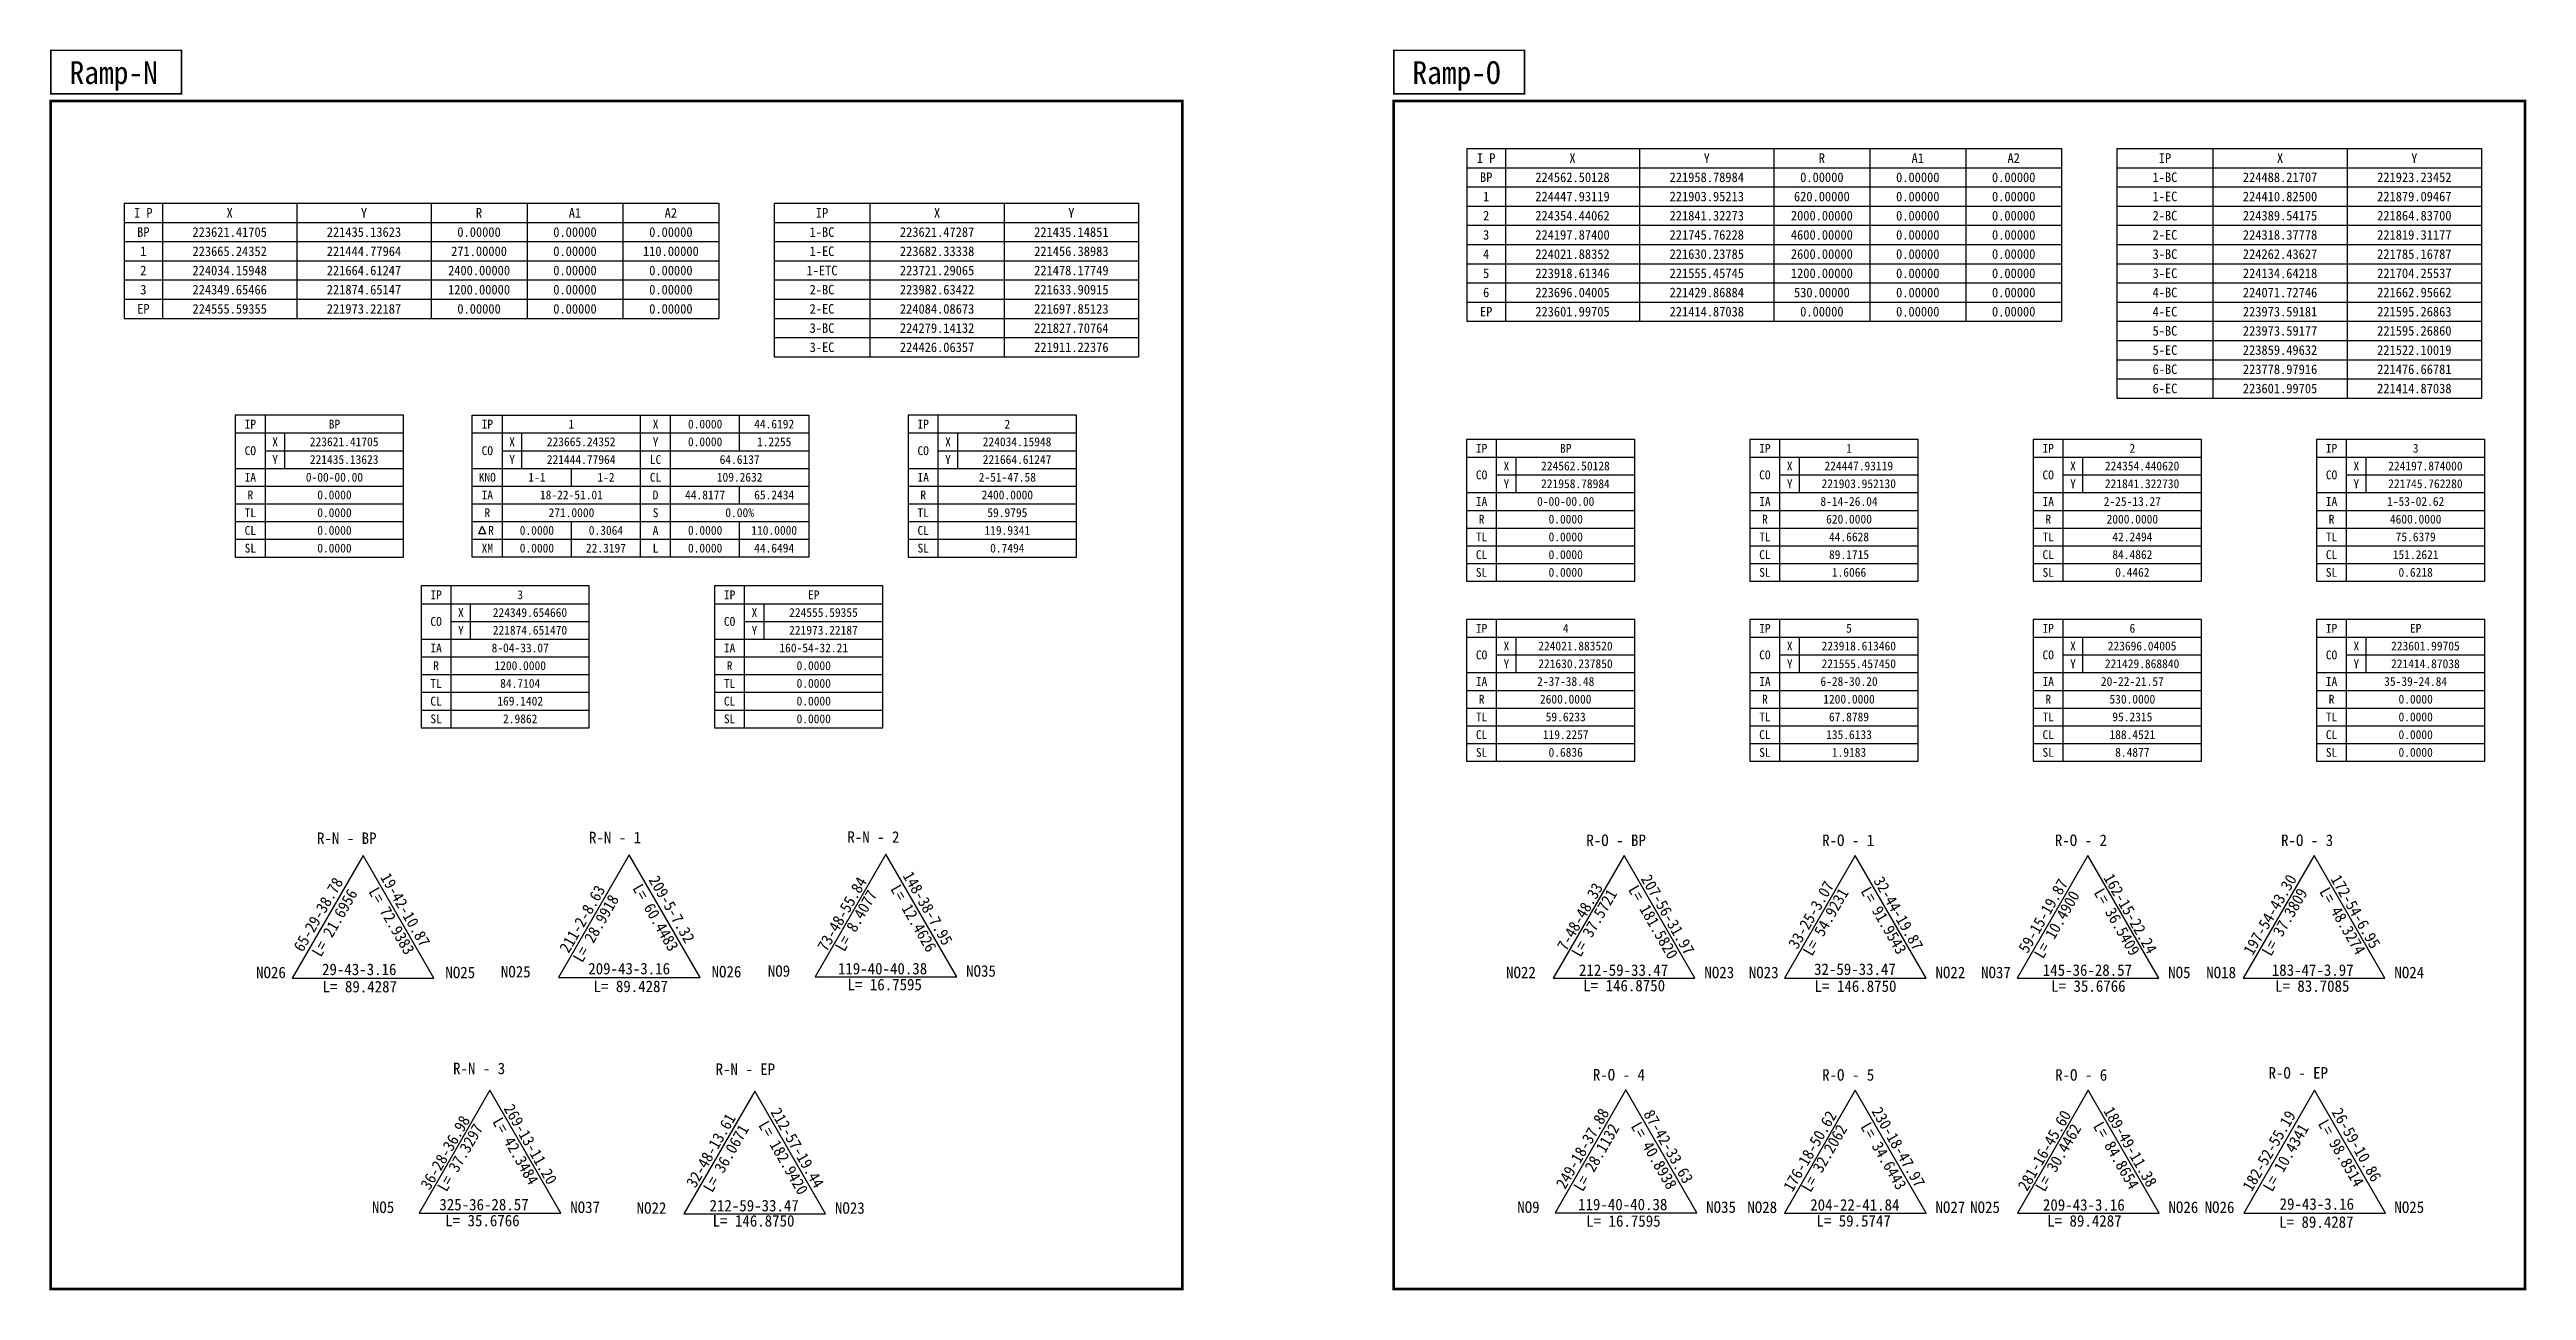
# Model space of a CAD drawing. Extents: x 366 to 2045, y 288 to 1128.
import ezdxf
from ezdxf.enums import TextEntityAlignment as Align

# ---------------------------------------------------------------- set-up
doc = ezdxf.new("R2010")
doc.units = 0
for name, color, linetype in [('CA-ALGN-TBSM', 2, 'CONTINUOUS'), ('CA-TABL-LIN1', 4, 'CONTINUOUS'), ('CA-TABL-LIN2', 1, 'CONTINUOUS'), ('CA-TABL-TEX2', 3, 'CONTINUOUS'), ('CV-SURV-LINE', 2, 'CONTINUOUS'), ('CV-SURV-TEXT', 3, 'CONTINUOUS'), ('CZ-LIN1', 7, 'CONTINUOUS'), ('CZ-TEX1', 6, 'CONTINUOUS'), ('CZ-TEX2', 3, 'CONTINUOUS')]:
    doc.layers.add(name, color=color, linetype=linetype)
doc.styles.add('GHS', font='DotumChe.ttf')
doc.styles.add('GTXT', font='DotumChe.ttf')
doc.styles.add('Han_Romanstyle', font='DotumChe.ttf')
doc.styles.add('돋움체', font='DotumChe.ttf')

msp = doc.modelspace()

# ---------------------------------------------------------------- texts
at = {"layer": 'CV-SURV-TEXT', "style": 'Han_Romanstyle'}
for s, p in [('R-N - BP', (547.5, 589.9)), ('R-N - 1', (731.8, 590.4)), ('R-N - 2', (906.9, 590.7)), ('R-O - BP', (1407.7, 588.5)), ('R-O - 1', (1567.5, 588.5)), ('R-O - 2', (1725.2, 588.5)), ('R-O - 3', (1878.5, 588.5)), ('NO26', (506.2, 499)), ('29-43-3.16', (550.9, 501.1)), ('NO25', (634.5, 499)), ('NO25', (672.1, 499.5)), ('209-43-3.16', (731.3, 501.6)), ('NO26', (814.9, 499.5)), ('NO9', (853, 500)), ('119-40-40.38', (900.5, 501.6)), ('NO35', (987.4, 500)), ('NO22', (1353.3, 499)), ('212-59-33.47', (1402.7, 500.6)), ('NO23', (1487.7, 499)), ('NO23', (1517.8, 499)), ('32-59-33.47', (1562, 501.2)), ('NO22', (1644.3, 499)), ('NO37', (1675.2, 499)), ('145-36-28.57', (1717, 500.6)), ('NO5', (1802, 499)), ('NO18', (1827.8, 499)), ('183-47-3.97', (1872.2, 500.6)), ('NO24', (1955.3, 499)), ('L= 89.4287', (551.3, 489.4)), ('L= 89.4287', (734.9, 489.6)), ('L= 16.7595', (907, 490.8)), ('L= 146.8750', (1405.6, 490.1)), ('L= 146.8750', (1562.4, 489.7)), ('L= 35.6766', (1722.7, 489.8)), ('L= 83.7085', (1874.4, 489.8)), ('R-N - 3', (639.7, 434)), ('R-N - EP', (817.6, 433.5)), ('R-O - 4', (1412.1, 429.7)), ('R-O - 5', (1567.5, 429.6)), ('R-O - 6', (1725.4, 429.6)), ('R-O - EP', (1870, 431)), ('NO5', (584.7, 340)), ('325-36-28.57', (630.4, 341.8)), ('L= 35.6766', (634.4, 331)), ('NO37', (719.1, 340)), ('NO22', (764.1, 339.5)), ('212-59-33.47', (813.5, 341.1)), ('L= 146.8750', (815.6, 330.8)), ('NO23', (898.5, 339.5)), ('NO9', (1360.9, 340.1)), ('119-40-40.38', (1402.1, 341.9)), ('L= 16.7595', (1407.6, 330.7)), ('NO35', (1488.9, 340.1)), ('NO28', (1516.8, 340)), ('204-22-41.84', (1559.4, 341.6)), ('L= 59.5747', (1563.6, 330.8)), ('NO27', (1644.3, 340)), ('NO25', (1667.8, 340)), ('209-43-3.16', (1717.1, 341.6)), ('L= 89.4287', (1720, 330.8)), ('NO26', (1802.2, 340)), ('NO26', (1826.7, 340)), ('29-43-3.16', (1877.5, 342.2)), ('L= 89.4287', (1877.2, 330)), ('NO25', (1955.3, 340))]:
    msp.add_text(s, height=7.8, dxfattribs=at).set_placement(p)
for s, rotation, p in [('148-38-7.95', 299.9993, (944.2, 568.4)), ('65-29-38.78', 60.0007, (537.8, 516.2)), ('L= 21.6956', 60.0007, (550.1, 512.8)), ('L= 72.9383', 299.9993, (582.1, 557.7)), ('19-42-10.87', 299.9993, (590.1, 567.4)), ('211-2-8.63', 60.0007, (718, 515.4)), ('L= 28.9918', 60.0007, (727.2, 509)), ('L= 60.4483', 299.9993, (761, 560)), ('209-5-7.32', 299.9993, (772, 565.6)), ('73-48-55.84', 60.0007, (892.8, 516.5)), ('L= 8.4077', 60.0007, (904.8, 516.4)), ('L= 12.4626', 299.9993, (935.8, 559.5)), ('7-48-48.33', 60.0007, (1394.1, 516.9)), ('L= 37.5721', 60.0007, (1403.7, 512.7)), ('L= 181.5820', 299.9993, (1435.8, 559.1)), ('207-56-31.97', 299.9993, (1444.4, 566.3)), ('33-25-3.07', 60.0007, (1550.7, 518.1)), ('L= 54.9231', 60.0007, (1560.6, 513.4)), ('L= 91.9543', 299.9993, (1593.3, 558)), ('32-44-19.87', 299.9993, (1602, 565)), ('59-15-19.87', 60.0007, (1706.7, 515.3)), ('L= 10.4900', 60.0007, (1717.2, 511.6)), ('L= 36.5409', 299.9993, (1751.3, 557)), ('162-15-22.24', 299.9993, (1757.9, 567)), ('197-54-43.30', 60.0007, (1859.2, 513.9)), ('L= 37.3809', 60.0007, (1871.6, 513.3)), ('L= 48.3274', 299.9993, (1904.2, 557.7)), ('172-54-6.95', 299.9993, (1911.8, 566.2)), ('36-28-36.98', 60.0007, (623.8, 355)), ('L= 42.3484', 299.9993, (666.1, 401.9)), ('269-13-11.20', 299.9993, (673.7, 410.8)), ('32-48-13.61', 60.0007, (803.9, 356.4)), ('212-57-19.44', 299.9993, (854.5, 408.4)), ('249-18-37.88', 60.0007, (1393.3, 355.6)), ('87-42-33.63', 299.9993, (1446.1, 407.1)), ('176-18-50.62', 60.0007, (1547.4, 353.8)), ('230-18-47.97', 299.9993, (1600.7, 408.9)), ('281-16-45.60', 60.0007, (1706.3, 354.2)), ('189-49-11.38', 299.9993, (1757.9, 409.1)), ('182-52-55.19', 60.0007, (1858.6, 354)), ('L= 98.8514', 299.9993, (1903.2, 400.5)), ('26-59-10.86', 299.9993, (1912.5, 408.3)), ('L= 37.3297', 60.0007, (635.2, 353.8)), ('L= 36.0671', 60.0007, (815.3, 353.3)), ('L= 182.9420', 299.9993, (846.3, 399.5)), ('L= 28.1132', 60.0007, (1405.2, 353.9)), ('L= 40.8938', 299.9993, (1437.6, 398.8)), ('L= 32.2062', 60.0007, (1559.6, 353.4)), ('L= 34.6443', 299.9993, (1593.2, 398.5)), ('L= 30.4462', 60.0007, (1718.2, 353.8)), ('L= 84.8654', 299.9993, (1750.8, 398.9)), ('L= 10.4341', 60.0007, (1872.4, 353.8))]:
    msp.add_text(s, height=7.8, rotation=rotation, dxfattribs=at).set_placement(p)
at = {"layer": 'CZ-TEX1', "style": '돋움체'}
for s, p in [('Ramp-N', (379.8, 1104.5)), ('Ramp-O', (1289.8, 1104.5))]:
    msp.add_text(s, height=15.44, dxfattribs=at).set_placement(p)
at = {"layer": 'CZ-TEX2', "lineweight": 0, "style": 'GHS'}
for s, p in [('I P', (1339.8, 1051.1)), ('X', (1398.3, 1051.1)), ('Y', (1489.3, 1051.1)), ('R', (1567.3, 1051.1)), ('A1', (1632.3, 1051.1)), ('A2', (1697.3, 1051.1)), ('IP', (1799.8, 1051.1)), ('X', (1877.8, 1051.1)), ('Y', (1968.8, 1051.1)), ('BP', (1339.8, 1038.1)), ('224562.50128', (1398.3, 1038.1)), ('221958.78984', (1489.3, 1038.1)), ('0.00000', (1567.3, 1038.1)), ('0.00000', (1632.3, 1038.1)), ('0.00000', (1697.3, 1038.1)), ('1-BC', (1799.8, 1038.1)), ('224488.21707', (1877.8, 1038.1)), ('221923.23452', (1968.8, 1038.1)), ('1', (1339.8, 1025.1)), ('224447.93119', (1398.3, 1025.1)), ('221903.95213', (1489.3, 1025.1)), ('620.00000', (1567.3, 1025.1)), ('0.00000', (1632.3, 1025.1)), ('0.00000', (1697.3, 1025.1)), ('1-EC', (1799.8, 1025.1)), ('224410.82500', (1877.8, 1025.1)), ('221879.09467', (1968.8, 1025.1)), ('I P', (429.8, 1014)), ('BP', (429.8, 1001)), ('223621.41705', (488.3, 1001)), ('X', (488.3, 1014)), ('221435.13623', (579.3, 1001)), ('Y', (579.3, 1014)), ('0.00000', (657.3, 1001)), ('R', (657.3, 1014)), ('0.00000', (722.3, 1001)), ('A1', (722.3, 1014)), ('0.00000', (787.3, 1001)), ('A2', (787.3, 1014)), ('1-BC', (889.7, 1001)), ('IP', (889.7, 1014)), ('223621.47287', (967.7, 1001)), ('X', (967.7, 1014)), ('221435.14851', (1058.7, 1001)), ('Y', (1058.7, 1014)), ('2', (1339.8, 1012.1)), ('224354.44062', (1398.3, 1012.1)), ('221841.32273', (1489.3, 1012.1)), ('2000.00000', (1567.3, 1012.1)), ('0.00000', (1632.3, 1012.1)), ('0.00000', (1697.3, 1012.1)), ('2-BC', (1799.8, 1012.1)), ('224389.54175', (1877.8, 1012.1)), ('221864.83700', (1968.8, 1012.1)), ('1', (429.8, 988)), ('223665.24352', (488.3, 988)), ('221444.77964', (579.3, 988)), ('271.00000', (657.3, 988)), ('0.00000', (722.3, 988)), ('110.00000', (787.3, 988)), ('1-EC', (889.7, 988)), ('223682.33338', (967.7, 988)), ('221456.38983', (1058.7, 988)), ('3', (1339.8, 999.1)), ('4', (1339.8, 986.1)), ('224197.87400', (1398.3, 999.1)), ('224021.88352', (1398.3, 986.1)), ('221745.76228', (1489.3, 999.1)), ('221630.23785', (1489.3, 986.1)), ('4600.00000', (1567.3, 999.1)), ('2600.00000', (1567.3, 986.1)), ('0.00000', (1632.3, 999.1)), ('0.00000', (1632.3, 986.1)), ('0.00000', (1697.3, 999.1)), ('0.00000', (1697.3, 986.1)), ('3-BC', (1799.8, 986.1)), ('2-EC', (1799.8, 999.1)), ('224318.37778', (1877.8, 999.1)), ('224262.43627', (1877.8, 986.1)), ('221819.31177', (1968.8, 999.1)), ('221785.16787', (1968.8, 986.1)), ('2', (429.8, 975)), ('224034.15948', (488.3, 975)), ('221664.61247', (579.3, 975)), ('2400.00000', (657.3, 975)), ('0.00000', (722.3, 975)), ('0.00000', (787.3, 975)), ('1-ETC', (889.7, 975)), ('223721.29065', (967.7, 975)), ('221478.17749', (1058.7, 975)), ('5', (1339.8, 973.1)), ('223918.61346', (1398.3, 973.1)), ('221555.45745', (1489.3, 973.1)), ('1200.00000', (1567.3, 973.1)), ('0.00000', (1632.3, 973.1)), ('0.00000', (1697.3, 973.1)), ('3-EC', (1799.8, 973.1)), ('224134.64218', (1877.8, 973.1)), ('221704.25537', (1968.8, 973.1)), ('3', (429.8, 962)), ('224349.65466', (488.3, 962)), ('221874.65147', (579.3, 962)), ('1200.00000', (657.3, 962)), ('0.00000', (722.3, 962)), ('0.00000', (787.3, 962)), ('2-BC', (889.7, 962)), ('223982.63422', (967.7, 962)), ('221633.90915', (1058.7, 962)), ('6', (1339.8, 960.1)), ('223696.04005', (1398.3, 960.1)), ('221429.86884', (1489.3, 960.1)), ('530.00000', (1567.3, 960.1)), ('0.00000', (1632.3, 960.1)), ('0.00000', (1697.3, 960.1)), ('4-BC', (1799.8, 960.1)), ('224071.72746', (1877.8, 960.1)), ('221662.95662', (1968.8, 960.1)), ('EP', (429.8, 949)), ('224555.59355', (488.3, 949)), ('221973.22187', (579.3, 949)), ('0.00000', (657.3, 949)), ('0.00000', (722.3, 949)), ('0.00000', (787.3, 949)), ('3-BC', (889.7, 936)), ('2-EC', (889.7, 949)), ('224084.08673', (967.7, 949)), ('224279.14132', (967.7, 936)), ('221697.85123', (1058.7, 949)), ('221827.70764', (1058.7, 936)), ('EP', (1339.8, 947.1)), ('223601.99705', (1398.3, 947.1)), ('221414.87038', (1489.3, 947.1)), ('0.00000', (1567.3, 947.1)), ('0.00000', (1632.3, 947.1)), ('0.00000', (1697.3, 947.1)), ('4-EC', (1799.8, 947.1)), ('5-BC', (1799.8, 934.1)), ('223973.59181', (1877.8, 947.1)), ('223973.59177', (1877.8, 934.1)), ('221595.26863', (1968.8, 947.1)), ('221595.26860', (1968.8, 934.1)), ('3-EC', (889.7, 923)), ('224426.06357', (967.7, 923)), ('221911.22376', (1058.7, 923)), ('5-EC', (1799.8, 921.1)), ('223859.49632', (1877.8, 921.1)), ('221522.10019', (1968.8, 921.1)), ('6-BC', (1799.8, 908.1)), ('223778.97916', (1877.8, 908.1)), ('221476.66781', (1968.8, 908.1)), ('6-EC', (1799.8, 895.1)), ('223601.99705', (1877.8, 895.1)), ('221414.87038', (1968.8, 895.1))]:
    msp.add_text(s, height=6.5, dxfattribs=at).set_placement(p, align=Align.CENTER)

# ---------------------------------------------------------------- blocks, each defined once
blk = doc.blocks.new('CACTCRV')
at = {"layer": 'CA-TABL-LIN1'}
blk.add_line((-15.25, -20), (-15.25, 20), dxfattribs=at)
blk.add_lwpolyline([(-23.75, -20), (23.75, -20), (23.75, 20), (-23.75, 20)], close=True, dxfattribs=at)
at = {"layer": 'CA-TABL-LIN2'}
for p, q in [((-23.75, 15), (23.75, 15)), ((-9.75, 5), (-9.75, 15)), ((-15.25, 10), (23.75, 10)), ((-23.75, 5), (23.75, 5)), ((-23.75, 0), (23.75, 0)), ((-23.75, -5), (23.75, -5)), ((-23.75, -10), (23.75, -10)), ((-23.75, -15), (23.75, -15))]:
    blk.add_line(p, q, dxfattribs=at)
at = {"layer": 'CA-TABL-TEX2', "style": 'GTXT'}
for s, p in [('IP', (-19.5, 17.5)), ('CO', (-19.5, 10)), ('Y', (-12.5, 7.5)), ('X', (-12.5, 12.5)), ('IA', (-19.5, 2.5)), ('TL', (-19.5, -7.5)), ('R', (-19.5, -2.5)), ('CL', (-19.5, -12.5)), ('SL', (-19.5, -17.5))]:
    blk.add_text(s, height=2.5, dxfattribs=at).set_placement(p, align=Align.MIDDLE_CENTER)
at = {"layer": 'CA-TABL-TEX2', "style": 'GTXT', "flags": 4}
for tag, p in [('IPNO', (4.25, 17.5)), ('COX', (7, 12.5)), ('COY', (7, 7.5)), ('IA', (4.25, 2.5)), ('TL', (4.25, -7.5)), ('R', (4.25, -2.5)), ('CL', (4.25, -12.5)), ('SL', (4.25, -17.5))]:
    blk.add_attdef(tag, text='', height=2.5, dxfattribs=at).set_placement(p, align=Align.MIDDLE)
blk = doc.blocks.new('CACTSPR')
at = {"layer": 'CA-TABL-LIN1'}
for p, q in [((0, -20), (0, 20)), ((8.5, -20), (8.5, 20))]:
    blk.add_line(p, q, dxfattribs=at)
blk.add_lwpolyline([(47.5, -20), (-47.5, -20), (-47.5, 20), (47.5, 20)], close=True, dxfattribs=at)
blk.add_lwpolyline([(-39, -20), (-39, 20)], dxfattribs=at)
at = {"layer": 'CA-TABL-LIN2'}
for p, q in [((-47.5, 15), (47.5, 15)), ((-33.5, 5), (-33.5, 15)), ((28, 10), (28, 20)), ((-39, 10), (47.5, 10)), ((-47.5, 5), (47.5, 5)), ((-47.5, 0), (47.5, 0)), ((-19.5, 0), (-19.5, 5)), ((28, -5), (28, 0)), ((-47.5, -5), (47.5, -5)), ((-47.5, -10), (47.5, -10)), ((-19.5, -20), (-19.5, -10)), ((28, -20), (28, -10)), ((-47.5, -15), (47.5, -15))]:
    blk.add_line(p, q, dxfattribs=at)
at = {"layer": 'CA-TABL-TEX2'}
blk.add_lwpolyline([(-44.67, -11.31), (-43.73, -13.49), (-45.61, -13.49)], close=True, dxfattribs=at)
at = {"layer": 'CA-TABL-TEX2', "style": 'GTXT'}
for s, p in [('IP', (-43.25, 17.5)), ('X', (4.25, 17.5)), ('CO', (-43.25, 10)), ('Y', (-36.25, 7.5)), ('X', (-36.25, 12.5)), ('LC', (4.25, 7.5)), ('Y', (4.25, 12.5)), ('KNO', (-43.25, 2.5)), ('CL', (4.25, 2.5)), ('IA', (-43.25, -2.5)), ('R', (-43.25, -7.5)), ('S', (4.25, -7.5)), ('D', (4.25, -2.5)), ('A', (4.25, -12.5)), ('XM', (-43.25, -17.5)), ('L', (4.25, -17.5))]:
    blk.add_text(s, height=2.5, dxfattribs=at).set_placement(p, align=Align.MIDDLE_CENTER)
blk.add_text('R', height=2.5, dxfattribs=at).set_placement((-42.2, -12.49), align=Align.MIDDLE)
at = {"layer": 'CA-TABL-TEX2', "style": 'GTXT', "flags": 4}
for tag, p in [('IPNO', (-19.5, 17.5)), ('X1', (18.25, 17.5)), ('X2', (37.75, 17.5)), ('COX', (-16.75, 12.5)), ('COY', (-16.75, 7.5)), ('Y1', (18.25, 12.5)), ('LC', (28, 7.5)), ('Y2', (37.75, 12.5)), ('KNO1', (-29.25, 2.5)), ('KNO2', (-9.75, 2.5)), ('CL', (28, 2.5)), ('IA', (-19.5, -2.5)), ('R', (-19.5, -7.5)), ('D1', (18.25, -2.5)), ('S', (28, -7.5)), ('D2', (37.75, -2.5)), ('DR1', (-29.25, -12.5)), ('DR2', (-9.75, -12.5)), ('A1', (18.25, -12.5)), ('A2', (37.75, -12.5)), ('XM1', (-29.25, -17.5)), ('XM2', (-9.75, -17.5)), ('SL1', (18.25, -17.5)), ('SL2', (37.75, -17.5))]:
    blk.add_attdef(tag, text='', height=2.5, dxfattribs=at).set_placement(p, align=Align.MIDDLE)

# ---------------------------------------------------------------- linework, layer by layer
at = {"layer": 'CA-TABL-LIN1', "linetype": 'Continuous'}
for p, q in [((1326.8, 1060.8), (1729.8, 1060.8)), ((1326.8, 1060.8), (1326.8, 943.8)), ((1352.8, 1060.8), (1352.8, 1047.8)), ((1443.8, 1060.8), (1443.8, 1047.8)), ((1534.8, 1060.8), (1534.8, 1047.8)), ((1599.8, 1060.8), (1599.8, 1047.8)), ((1664.8, 1060.8), (1664.8, 1047.8)), ((1729.8, 1060.8), (1729.8, 1047.8)), ((1767.3, 1060.8), (2014.3, 1060.8)), ((1767.3, 1060.8), (1767.3, 891.8)), ((1832.3, 1060.8), (1832.3, 1047.8)), ((1923.3, 1060.8), (1923.3, 1047.8)), ((2014.3, 1060.8), (2014.3, 1047.8)), ((1326.8, 1047.8), (1352.8, 1047.8)), ((1352.8, 1047.8), (1443.8, 1047.8)), ((1352.8, 1047.8), (1352.8, 1034.8)), ((1443.8, 1047.8), (1534.8, 1047.8)), ((1443.8, 1047.8), (1443.8, 1034.8)), ((1534.8, 1047.8), (1599.8, 1047.8)), ((1534.8, 1047.8), (1534.8, 1034.8)), ((1599.8, 1047.8), (1664.8, 1047.8)), ((1599.8, 1047.8), (1599.8, 1034.8)), ((1664.8, 1047.8), (1729.8, 1047.8)), ((1664.8, 1047.8), (1664.8, 1034.8)), ((1729.8, 1047.8), (1729.8, 1034.8)), ((1767.3, 1047.8), (1832.3, 1047.8)), ((1832.3, 1047.8), (1923.3, 1047.8)), ((1832.3, 1047.8), (1832.3, 1034.8)), ((1923.3, 1047.8), (2014.3, 1047.8)), ((1923.3, 1047.8), (1923.3, 1034.8)), ((2014.3, 1047.8), (2014.3, 1034.8)), ((1326.8, 1034.8), (1352.8, 1034.8)), ((1352.8, 1034.8), (1443.8, 1034.8)), ((1352.8, 1034.8), (1352.8, 1021.8)), ((1443.8, 1034.8), (1534.8, 1034.8)), ((1443.8, 1034.8), (1443.8, 1021.8)), ((1534.8, 1034.8), (1599.8, 1034.8)), ((1534.8, 1034.8), (1534.8, 1021.8)), ((1599.8, 1034.8), (1664.8, 1034.8)), ((1599.8, 1034.8), (1599.8, 1021.8)), ((1664.8, 1034.8), (1729.8, 1034.8)), ((1664.8, 1034.8), (1664.8, 1021.8)), ((1729.8, 1034.8), (1729.8, 1021.8)), ((1767.3, 1034.8), (1832.3, 1034.8)), ((1832.3, 1034.8), (1923.3, 1034.8)), ((1832.3, 1034.8), (1832.3, 1021.8)), ((1923.3, 1034.8), (2014.3, 1034.8)), ((1923.3, 1034.8), (1923.3, 1021.8)), ((2014.3, 1034.8), (2014.3, 1021.8)), ((416.8, 1023.8), (819.8, 1023.8)), ((416.8, 1023.8), (416.8, 945.8)), ((416.8, 1010.8), (442.8, 1010.8)), ((442.8, 1023.8), (442.8, 1010.8)), ((442.8, 1010.8), (533.8, 1010.8)), ((442.8, 1010.8), (442.8, 997.8)), ((533.8, 1023.8), (533.8, 1010.8)), ((533.8, 1010.8), (624.8, 1010.8)), ((533.8, 1010.8), (533.8, 997.8)), ((624.8, 1023.8), (624.8, 1010.8)), ((624.8, 1010.8), (689.8, 1010.8)), ((624.8, 1010.8), (624.8, 997.8)), ((689.8, 1023.8), (689.8, 1010.8)), ((689.8, 1010.8), (754.8, 1010.8)), ((689.8, 1010.8), (689.8, 997.8)), ((754.8, 1023.8), (754.8, 1010.8)), ((754.8, 1010.8), (819.8, 1010.8)), ((754.8, 1010.8), (754.8, 997.8)), ((819.8, 1023.8), (819.8, 1010.8)), ((819.8, 1010.8), (819.8, 997.8)), ((857.2, 1023.8), (1104.2, 1023.8)), ((857.2, 1023.8), (857.2, 919.8)), ((857.2, 1010.8), (922.2, 1010.8)), ((922.2, 1023.8), (922.2, 1010.8)), ((922.2, 1010.8), (1013.2, 1010.8)), ((922.2, 1010.8), (922.2, 997.8)), ((1013.2, 1023.8), (1013.2, 1010.8)), ((1013.2, 1010.8), (1104.2, 1010.8)), ((1013.2, 1010.8), (1013.2, 997.8)), ((1104.2, 1023.8), (1104.2, 1010.8)), ((1104.2, 1010.8), (1104.2, 997.8)), ((1326.8, 1021.8), (1352.8, 1021.8)), ((1326.8, 1008.8), (1352.8, 1008.8)), ((1352.8, 1021.8), (1443.8, 1021.8)), ((1352.8, 1021.8), (1352.8, 1008.8)), ((1352.8, 1008.8), (1443.8, 1008.8)), ((1352.8, 1008.8), (1352.8, 995.8)), ((1443.8, 1021.8), (1534.8, 1021.8)), ((1443.8, 1021.8), (1443.8, 1008.8)), ((1443.8, 1008.8), (1534.8, 1008.8)), ((1443.8, 1008.8), (1443.8, 995.8)), ((1534.8, 1021.8), (1599.8, 1021.8)), ((1534.8, 1021.8), (1534.8, 1008.8)), ((1534.8, 1008.8), (1599.8, 1008.8)), ((1534.8, 1008.8), (1534.8, 995.8)), ((1599.8, 1021.8), (1664.8, 1021.8)), ((1599.8, 1021.8), (1599.8, 1008.8)), ((1599.8, 1008.8), (1664.8, 1008.8)), ((1599.8, 1008.8), (1599.8, 995.8)), ((1664.8, 1021.8), (1729.8, 1021.8)), ((1664.8, 1021.8), (1664.8, 1008.8)), ((1664.8, 1008.8), (1729.8, 1008.8)), ((1664.8, 1008.8), (1664.8, 995.8)), ((1729.8, 1021.8), (1729.8, 1008.8)), ((1729.8, 1008.8), (1729.8, 995.8)), ((1767.3, 1021.8), (1832.3, 1021.8)), ((1767.3, 1008.8), (1832.3, 1008.8)), ((1832.3, 1021.8), (1923.3, 1021.8)), ((1832.3, 1021.8), (1832.3, 995.8)), ((1832.3, 1008.8), (1923.3, 1008.8)), ((1923.3, 1021.8), (2014.3, 1021.8)), ((1923.3, 1021.8), (1923.3, 995.8)), ((1923.3, 1008.8), (2014.3, 1008.8)), ((2014.3, 1021.8), (2014.3, 995.8)), ((416.8, 997.8), (442.8, 997.8)), ((442.8, 997.8), (533.8, 997.8)), ((442.8, 997.8), (442.8, 984.8)), ((533.8, 997.8), (624.8, 997.8)), ((533.8, 997.8), (533.8, 984.8)), ((624.8, 997.8), (689.8, 997.8)), ((624.8, 997.8), (624.8, 984.8)), ((689.8, 997.8), (754.8, 997.8)), ((689.8, 997.8), (689.8, 984.8)), ((754.8, 997.8), (819.8, 997.8)), ((754.8, 997.8), (754.8, 984.8)), ((819.8, 997.8), (819.8, 984.8)), ((857.2, 997.8), (922.2, 997.8)), ((922.2, 997.8), (1013.2, 997.8)), ((922.2, 997.8), (922.2, 984.8)), ((1013.2, 997.8), (1104.2, 997.8)), ((1013.2, 997.8), (1013.2, 984.8)), ((1104.2, 997.8), (1104.2, 984.8)), ((1326.8, 995.8), (1352.8, 995.8)), ((1352.8, 995.8), (1443.8, 995.8)), ((1352.8, 995.8), (1352.8, 982.8)), ((1443.8, 995.8), (1534.8, 995.8)), ((1443.8, 995.8), (1443.8, 982.8)), ((1534.8, 995.8), (1599.8, 995.8)), ((1534.8, 995.8), (1534.8, 982.8)), ((1599.8, 995.8), (1664.8, 995.8)), ((1599.8, 995.8), (1599.8, 982.8)), ((1664.8, 995.8), (1729.8, 995.8)), ((1664.8, 995.8), (1664.8, 982.8)), ((1729.8, 995.8), (1729.8, 982.8)), ((1767.3, 995.8), (1832.3, 995.8)), ((1832.3, 995.8), (1923.3, 995.8)), ((1832.3, 995.8), (1832.3, 982.8)), ((1923.3, 995.8), (2014.3, 995.8)), ((1923.3, 995.8), (1923.3, 982.8)), ((2014.3, 995.8), (2014.3, 982.8)), ((416.8, 984.8), (442.8, 984.8)), ((442.8, 984.8), (533.8, 984.8)), ((442.8, 984.8), (442.8, 971.8)), ((533.8, 984.8), (624.8, 984.8)), ((533.8, 984.8), (533.8, 971.8)), ((624.8, 984.8), (689.8, 984.8)), ((624.8, 984.8), (624.8, 971.8)), ((689.8, 984.8), (754.8, 984.8)), ((689.8, 984.8), (689.8, 971.8)), ((754.8, 984.8), (819.8, 984.8)), ((754.8, 984.8), (754.8, 971.8)), ((819.8, 984.8), (819.8, 971.8)), ((857.2, 984.8), (922.2, 984.8)), ((922.2, 984.8), (1013.2, 984.8)), ((922.2, 984.8), (922.2, 958.8)), ((1013.2, 984.8), (1104.2, 984.8)), ((1013.2, 984.8), (1013.2, 958.8)), ((1104.2, 984.8), (1104.2, 958.8)), ((1326.8, 982.8), (1352.8, 982.8)), ((1352.8, 982.8), (1443.8, 982.8)), ((1352.8, 982.8), (1352.8, 969.8)), ((1443.8, 982.8), (1534.8, 982.8)), ((1443.8, 982.8), (1443.8, 969.8)), ((1534.8, 982.8), (1599.8, 982.8)), ((1534.8, 982.8), (1534.8, 969.8)), ((1599.8, 982.8), (1664.8, 982.8)), ((1599.8, 982.8), (1599.8, 969.8)), ((1664.8, 982.8), (1729.8, 982.8)), ((1664.8, 982.8), (1664.8, 969.8)), ((1729.8, 982.8), (1729.8, 969.8)), ((1767.3, 982.8), (1832.3, 982.8)), ((1832.3, 982.8), (1923.3, 982.8)), ((1832.3, 982.8), (1832.3, 969.8)), ((1923.3, 982.8), (2014.3, 982.8)), ((1923.3, 982.8), (1923.3, 969.8)), ((2014.3, 982.8), (2014.3, 969.8)), ((416.8, 971.8), (442.8, 971.8)), ((416.8, 958.8), (442.8, 958.8)), ((442.8, 971.8), (533.8, 971.8)), ((442.8, 971.8), (442.8, 958.8)), ((442.8, 958.8), (533.8, 958.8)), ((442.8, 958.8), (442.8, 945.8)), ((533.8, 971.8), (624.8, 971.8)), ((533.8, 971.8), (533.8, 958.8)), ((533.8, 958.8), (624.8, 958.8)), ((533.8, 958.8), (533.8, 945.8)), ((624.8, 971.8), (689.8, 971.8)), ((624.8, 971.8), (624.8, 958.8)), ((624.8, 958.8), (689.8, 958.8)), ((624.8, 958.8), (624.8, 945.8)), ((689.8, 971.8), (754.8, 971.8)), ((689.8, 971.8), (689.8, 958.8)), ((689.8, 958.8), (754.8, 958.8)), ((689.8, 958.8), (689.8, 945.8)), ((754.8, 971.8), (819.8, 971.8)), ((754.8, 971.8), (754.8, 958.8)), ((754.8, 958.8), (819.8, 958.8)), ((754.8, 958.8), (754.8, 945.8)), ((819.8, 971.8), (819.8, 958.8)), ((819.8, 958.8), (819.8, 945.8)), ((857.2, 971.8), (922.2, 971.8)), ((857.2, 958.8), (922.2, 958.8)), ((922.2, 971.8), (1013.2, 971.8)), ((922.2, 958.8), (1013.2, 958.8)), ((922.2, 958.8), (922.2, 945.8)), ((1013.2, 971.8), (1104.2, 971.8)), ((1013.2, 958.8), (1104.2, 958.8)), ((1013.2, 958.8), (1013.2, 945.8)), ((1104.2, 958.8), (1104.2, 945.8)), ((1326.8, 969.8), (1352.8, 969.8)), ((1326.8, 956.8), (1352.8, 956.8)), ((1352.8, 969.8), (1443.8, 969.8)), ((1352.8, 969.8), (1352.8, 943.8)), ((1352.8, 956.8), (1443.8, 956.8)), ((1443.8, 969.8), (1534.8, 969.8)), ((1443.8, 969.8), (1443.8, 943.8)), ((1443.8, 956.8), (1534.8, 956.8)), ((1534.8, 969.8), (1599.8, 969.8)), ((1534.8, 969.8), (1534.8, 943.8)), ((1534.8, 956.8), (1599.8, 956.8)), ((1599.8, 969.8), (1664.8, 969.8)), ((1599.8, 969.8), (1599.8, 943.8)), ((1599.8, 956.8), (1664.8, 956.8)), ((1664.8, 969.8), (1729.8, 969.8)), ((1664.8, 969.8), (1664.8, 943.8)), ((1664.8, 956.8), (1729.8, 956.8)), ((1729.8, 969.8), (1729.8, 943.8)), ((1767.3, 969.8), (1832.3, 969.8)), ((1767.3, 956.8), (1832.3, 956.8)), ((1832.3, 969.8), (1923.3, 969.8)), ((1832.3, 969.8), (1832.3, 956.8)), ((1832.3, 956.8), (1832.3, 943.8)), ((1832.3, 956.8), (1923.3, 956.8)), ((1923.3, 969.8), (2014.3, 969.8)), ((1923.3, 969.8), (1923.3, 956.8)), ((1923.3, 956.8), (1923.3, 943.8)), ((1923.3, 956.8), (2014.3, 956.8)), ((2014.3, 969.8), (2014.3, 956.8)), ((2014.3, 956.8), (2014.3, 943.8)), ((416.8, 945.8), (442.8, 945.8)), ((442.8, 945.8), (533.8, 945.8)), ((533.8, 945.8), (624.8, 945.8)), ((624.8, 945.8), (689.8, 945.8)), ((689.8, 945.8), (754.8, 945.8)), ((754.8, 945.8), (819.8, 945.8)), ((857.2, 945.8), (922.2, 945.8)), ((922.2, 945.8), (1013.2, 945.8)), ((922.2, 945.8), (922.2, 932.8)), ((1013.2, 945.8), (1104.2, 945.8)), ((1013.2, 945.8), (1013.2, 932.8)), ((1104.2, 945.8), (1104.2, 932.8)), ((1326.8, 943.8), (1352.8, 943.8)), ((1352.8, 943.8), (1443.8, 943.8)), ((1443.8, 943.8), (1534.8, 943.8)), ((1534.8, 943.8), (1599.8, 943.8)), ((1599.8, 943.8), (1664.8, 943.8)), ((1664.8, 943.8), (1729.8, 943.8)), ((1767.3, 943.8), (1832.3, 943.8)), ((1832.3, 943.8), (1923.3, 943.8)), ((1832.3, 943.8), (1832.3, 930.8)), ((1923.3, 943.8), (2014.3, 943.8)), ((1923.3, 943.8), (1923.3, 930.8)), ((2014.3, 943.8), (2014.3, 930.8)), ((857.2, 932.8), (922.2, 932.8)), ((922.2, 932.8), (1013.2, 932.8)), ((922.2, 932.8), (922.2, 919.8)), ((1013.2, 932.8), (1104.2, 932.8)), ((1013.2, 932.8), (1013.2, 919.8)), ((1104.2, 932.8), (1104.2, 919.8)), ((1767.3, 930.8), (1832.3, 930.8)), ((1832.3, 930.8), (1923.3, 930.8)), ((1832.3, 930.8), (1832.3, 917.8)), ((1923.3, 930.8), (2014.3, 930.8)), ((1923.3, 930.8), (1923.3, 917.8)), ((2014.3, 930.8), (2014.3, 917.8)), ((857.2, 919.8), (922.2, 919.8)), ((922.2, 919.8), (1013.2, 919.8)), ((1013.2, 919.8), (1104.2, 919.8)), ((1767.3, 917.8), (1832.3, 917.8)), ((1832.3, 917.8), (1923.3, 917.8)), ((1832.3, 917.8), (1832.3, 891.8)), ((1923.3, 917.8), (2014.3, 917.8)), ((1923.3, 917.8), (1923.3, 891.8)), ((2014.3, 917.8), (2014.3, 891.8)), ((1767.3, 904.8), (1832.3, 904.8)), ((1767.3, 891.8), (1832.3, 891.8)), ((1832.3, 904.8), (1923.3, 904.8)), ((1832.3, 891.8), (1923.3, 891.8)), ((1923.3, 904.8), (2014.3, 904.8)), ((1923.3, 891.8), (2014.3, 891.8))]:
    msp.add_line(p, q, dxfattribs=at)
at = {"layer": 'CV-SURV-LINE'}
for points in [[(578.7, 582.1), (530.7, 499), (626.7, 499)], [(759.1, 582.6), (711.1, 499.5), (807.1, 499.5)], [(933, 583.1), (885, 500), (981, 500)], [(1433.3, 582.1), (1385.3, 499), (1481.3, 499)], [(1589.9, 582.1), (1541.9, 499), (1637.9, 499)], [(1747.6, 582.1), (1699.6, 499), (1795.6, 499)], [(1900.9, 582.1), (1852.9, 499), (1948.9, 499)], [(664.7, 423.1), (616.7, 340), (712.7, 340)], [(844.1, 422.6), (796.1, 339.5), (892.1, 339.5)], [(1434.5, 423.3), (1386.5, 340.1), (1482.5, 340.1)], [(1589.9, 423.2), (1541.9, 340), (1637.9, 340)], [(1747.8, 423.2), (1699.8, 340), (1795.8, 340)], [(1901.2, 423.2), (1853.2, 340), (1949.2, 340)]]:
    msp.add_lwpolyline(points, close=True, dxfattribs=at)
at = {"layer": 'CZ-LIN1'}
for points, const_width in [([(455.7, 1097.9), (455.7, 1127.3), (367.1, 1127.3), (367.1, 1097.9)], 1.08), ([(1365.8, 1097.9), (1365.8, 1127.3), (1277.2, 1127.3), (1277.2, 1097.9)], 1.08), ([(367.1, 1093), (1133.8, 1093), (1133.8, 288.5), (367.1, 288.5)], 1.8), ([(1277.2, 1093), (2043.9, 1093), (2043.9, 288.5), (1277.2, 288.5)], 1.8)]:
    msp.add_lwpolyline(points, close=True, dxfattribs=dict(at, const_width=const_width))

# ---------------------------------------------------------------- block references
at = {"layer": 'CA-ALGN-TBSM'}
ref = msp.add_blockref('CACTCRV', (549.1, 832.2), dxfattribs=dict(at, xscale=2.400000000000091, yscale=2.399999999999999, zscale=2.4))
ref.add_attrib('IPNO', 'BP', dxfattribs={"layer": 'CA-TABL-TEX2', "height": 6, "style": 'GTXT'}).set_placement((559.3, 874.2), align=Align.MIDDLE)
ref.add_attrib('COX', '223621.41705', dxfattribs={"layer": 'CA-TABL-TEX2', "height": 6, "style": 'GTXT'}).set_placement((565.9, 862.2), align=Align.MIDDLE)
ref.add_attrib('COY', '221435.13623', dxfattribs={"layer": 'CA-TABL-TEX2', "height": 6, "style": 'GTXT'}).set_placement((565.9, 850.2), align=Align.MIDDLE)
ref.add_attrib('IA', '0-00-00.00', dxfattribs={"layer": 'CA-TABL-TEX2', "height": 6, "style": 'GTXT'}).set_placement((559.3, 838.2), align=Align.MIDDLE)
ref.add_attrib('R', '0.0000', dxfattribs={"layer": 'CA-TABL-TEX2', "height": 6, "style": 'GTXT'}).set_placement((559.3, 826.2), align=Align.MIDDLE)
ref.add_attrib('TL', '0.0000', dxfattribs={"layer": 'CA-TABL-TEX2', "height": 6, "style": 'GTXT'}).set_placement((559.3, 814.2), align=Align.MIDDLE)
ref.add_attrib('CL', '0.0000', dxfattribs={"layer": 'CA-TABL-TEX2', "height": 6, "style": 'GTXT'}).set_placement((559.3, 802.2), align=Align.MIDDLE)
ref.add_attrib('SL', '0.0000', dxfattribs={"layer": 'CA-TABL-TEX2', "height": 6, "style": 'GTXT'}).set_placement((559.3, 790.2), align=Align.MIDDLE)
ref = msp.add_blockref('CACTSPR', (766.7, 832.2), dxfattribs=dict(at, xscale=2.400000000000091, yscale=2.399999999999999, zscale=2.4))
ref.add_attrib('IPNO', '1', dxfattribs={"layer": 'CA-TABL-TEX2', "height": 6, "style": 'GTXT'}).set_placement((719.9, 874.2), align=Align.MIDDLE)
ref.add_attrib('COX', '223665.24352', dxfattribs={"layer": 'CA-TABL-TEX2', "height": 6, "style": 'GTXT'}).set_placement((726.5, 862.2), align=Align.MIDDLE)
ref.add_attrib('COY', '221444.77964', dxfattribs={"layer": 'CA-TABL-TEX2', "height": 6, "style": 'GTXT'}).set_placement((726.5, 850.2), align=Align.MIDDLE)
ref.add_attrib('KNO1', '1-1', dxfattribs={"layer": 'CA-TABL-TEX2', "height": 6, "style": 'GTXT'}).set_placement((696.5, 838.2), align=Align.MIDDLE)
ref.add_attrib('KNO2', '1-2', dxfattribs={"layer": 'CA-TABL-TEX2', "height": 6, "style": 'GTXT'}).set_placement((743.3, 838.2), align=Align.MIDDLE)
ref.add_attrib('IA', '18-22-51.01', dxfattribs={"layer": 'CA-TABL-TEX2', "height": 6, "style": 'GTXT'}).set_placement((719.9, 826.2), align=Align.MIDDLE)
ref.add_attrib('R', '271.0000', dxfattribs={"layer": 'CA-TABL-TEX2', "height": 6, "style": 'GTXT'}).set_placement((719.9, 814.2), align=Align.MIDDLE)
ref.add_attrib('DR1', '0.0000', dxfattribs={"layer": 'CA-TABL-TEX2', "height": 6, "style": 'GTXT'}).set_placement((696.5, 802.2), align=Align.MIDDLE)
ref.add_attrib('DR2', '0.3064', dxfattribs={"layer": 'CA-TABL-TEX2', "height": 6, "style": 'GTXT'}).set_placement((743.3, 802.2), align=Align.MIDDLE)
ref.add_attrib('XM1', '0.0000', dxfattribs={"layer": 'CA-TABL-TEX2', "height": 6, "style": 'GTXT'}).set_placement((696.5, 790.2), align=Align.MIDDLE)
ref.add_attrib('XM2', '22.3197', dxfattribs={"layer": 'CA-TABL-TEX2', "height": 6, "style": 'GTXT'}).set_placement((743.3, 790.2), align=Align.MIDDLE)
ref.add_attrib('X1', '0.0000', dxfattribs={"layer": 'CA-TABL-TEX2', "height": 6, "style": 'GTXT'}).set_placement((810.5, 874.2), align=Align.MIDDLE)
ref.add_attrib('X2', '44.6192', dxfattribs={"layer": 'CA-TABL-TEX2', "height": 6, "style": 'GTXT'}).set_placement((857.3, 874.2), align=Align.MIDDLE)
ref.add_attrib('Y1', '0.0000', dxfattribs={"layer": 'CA-TABL-TEX2', "height": 6, "style": 'GTXT'}).set_placement((810.5, 862.2), align=Align.MIDDLE)
ref.add_attrib('Y2', '1.2255', dxfattribs={"layer": 'CA-TABL-TEX2', "height": 6, "style": 'GTXT'}).set_placement((857.3, 862.2), align=Align.MIDDLE)
ref.add_attrib('LC', '64.6137', dxfattribs={"layer": 'CA-TABL-TEX2', "height": 6, "style": 'GTXT'}).set_placement((833.9, 850.2), align=Align.MIDDLE)
ref.add_attrib('CL', '109.2632', dxfattribs={"layer": 'CA-TABL-TEX2', "height": 6, "style": 'GTXT'}).set_placement((833.9, 838.2), align=Align.MIDDLE)
ref.add_attrib('D1', '44.8177', dxfattribs={"layer": 'CA-TABL-TEX2', "height": 6, "style": 'GTXT'}).set_placement((810.5, 826.2), align=Align.MIDDLE)
ref.add_attrib('D2', '65.2434', dxfattribs={"layer": 'CA-TABL-TEX2', "height": 6, "style": 'GTXT'}).set_placement((857.3, 826.2), align=Align.MIDDLE)
ref.add_attrib('S', '0.00%', dxfattribs={"layer": 'CA-TABL-TEX2', "height": 6, "style": 'GTXT'}).set_placement((833.9, 814.2), align=Align.MIDDLE)
ref.add_attrib('A1', '0.0000', dxfattribs={"layer": 'CA-TABL-TEX2', "height": 6, "style": 'GTXT'}).set_placement((810.5, 802.2), align=Align.MIDDLE)
ref.add_attrib('A2', '110.0000', dxfattribs={"layer": 'CA-TABL-TEX2', "height": 6, "style": 'GTXT'}).set_placement((857.3, 802.2), align=Align.MIDDLE)
ref.add_attrib('SL1', '0.0000', dxfattribs={"layer": 'CA-TABL-TEX2', "height": 6, "style": 'GTXT'}).set_placement((810.5, 790.2), align=Align.MIDDLE)
ref.add_attrib('SL2', '44.6494', dxfattribs={"layer": 'CA-TABL-TEX2', "height": 6, "style": 'GTXT'}).set_placement((857.3, 790.2), align=Align.MIDDLE)
ref = msp.add_blockref('CACTCRV', (1005.1, 832.2), dxfattribs=dict(at, xscale=2.399999903992466, yscale=2.399999903992281, zscale=2.399999904))
ref.add_attrib('IPNO', '2', dxfattribs={"layer": 'CA-TABL-TEX2', "height": 6, "style": 'GTXT'}).set_placement((1015.3, 874.2), align=Align.MIDDLE)
ref.add_attrib('COX', '224034.15948', dxfattribs={"layer": 'CA-TABL-TEX2', "height": 6, "style": 'GTXT'}).set_placement((1021.9, 862.2), align=Align.MIDDLE)
ref.add_attrib('COY', '221664.61247', dxfattribs={"layer": 'CA-TABL-TEX2', "height": 6, "style": 'GTXT'}).set_placement((1021.9, 850.2), align=Align.MIDDLE)
ref.add_attrib('IA', '2-51-47.58', dxfattribs={"layer": 'CA-TABL-TEX2', "height": 6, "style": 'GTXT'}).set_placement((1015.3, 838.2), align=Align.MIDDLE)
ref.add_attrib('R', '2400.0000', dxfattribs={"layer": 'CA-TABL-TEX2', "height": 6, "style": 'GTXT'}).set_placement((1015.3, 826.2), align=Align.MIDDLE)
ref.add_attrib('TL', '59.9795', dxfattribs={"layer": 'CA-TABL-TEX2', "height": 6, "style": 'GTXT'}).set_placement((1015.3, 814.2), align=Align.MIDDLE)
ref.add_attrib('CL', '119.9341', dxfattribs={"layer": 'CA-TABL-TEX2', "height": 6, "style": 'GTXT'}).set_placement((1015.3, 802.2), align=Align.MIDDLE)
ref.add_attrib('SL', '0.7494', dxfattribs={"layer": 'CA-TABL-TEX2', "height": 6, "style": 'GTXT'}).set_placement((1015.3, 790.2), align=Align.MIDDLE)
ref = msp.add_blockref('CACTCRV', (1383.5, 815.8), dxfattribs=dict(at, xscale=2.400000000000091, yscale=2.399999999999999, zscale=2.4))
ref.add_attrib('IPNO', 'BP', dxfattribs={"layer": 'CA-TABL-TEX2', "height": 6, "style": 'GTXT'}).set_placement((1393.7, 857.8), align=Align.MIDDLE)
ref.add_attrib('COX', '224562.50128', dxfattribs={"layer": 'CA-TABL-TEX2', "height": 6, "style": 'GTXT'}).set_placement((1400.3, 845.8), align=Align.MIDDLE)
ref.add_attrib('COY', '221958.78984', dxfattribs={"layer": 'CA-TABL-TEX2', "height": 6, "style": 'GTXT'}).set_placement((1400.3, 833.8), align=Align.MIDDLE)
ref.add_attrib('IA', '0-00-00.00', dxfattribs={"layer": 'CA-TABL-TEX2', "height": 6, "style": 'GTXT'}).set_placement((1393.7, 821.8), align=Align.MIDDLE)
ref.add_attrib('R', '0.0000', dxfattribs={"layer": 'CA-TABL-TEX2', "height": 6, "style": 'GTXT'}).set_placement((1393.7, 809.8), align=Align.MIDDLE)
ref.add_attrib('TL', '0.0000', dxfattribs={"layer": 'CA-TABL-TEX2', "height": 6, "style": 'GTXT'}).set_placement((1393.7, 797.8), align=Align.MIDDLE)
ref.add_attrib('CL', '0.0000', dxfattribs={"layer": 'CA-TABL-TEX2', "height": 6, "style": 'GTXT'}).set_placement((1393.7, 785.8), align=Align.MIDDLE)
ref.add_attrib('SL', '0.0000', dxfattribs={"layer": 'CA-TABL-TEX2', "height": 6, "style": 'GTXT'}).set_placement((1393.7, 773.8), align=Align.MIDDLE)
ref = msp.add_blockref('CACTCRV', (1575.5, 815.8), dxfattribs=dict(at, xscale=2.400000000000091, yscale=2.399999999999999, zscale=2.4))
ref.add_attrib('IPNO', '1', dxfattribs={"layer": 'CA-TABL-TEX2', "height": 6, "style": 'GTXT'}).set_placement((1585.7, 857.8), align=Align.MIDDLE)
ref.add_attrib('COX', '224447.93119', dxfattribs={"layer": 'CA-TABL-TEX2', "height": 6, "style": 'GTXT'}).set_placement((1592.3, 845.8), align=Align.MIDDLE)
ref.add_attrib('COY', '221903.952130', dxfattribs={"layer": 'CA-TABL-TEX2', "height": 6, "style": 'GTXT'}).set_placement((1592.3, 833.8), align=Align.MIDDLE)
ref.add_attrib('IA', '8-14-26.04', dxfattribs={"layer": 'CA-TABL-TEX2', "height": 6, "style": 'GTXT'}).set_placement((1585.7, 821.8), align=Align.MIDDLE)
ref.add_attrib('R', '620.0000', dxfattribs={"layer": 'CA-TABL-TEX2', "height": 6, "style": 'GTXT'}).set_placement((1585.7, 809.8), align=Align.MIDDLE)
ref.add_attrib('TL', '44.6628', dxfattribs={"layer": 'CA-TABL-TEX2', "height": 6, "style": 'GTXT'}).set_placement((1585.7, 797.8), align=Align.MIDDLE)
ref.add_attrib('CL', '89.1715', dxfattribs={"layer": 'CA-TABL-TEX2', "height": 6, "style": 'GTXT'}).set_placement((1585.7, 785.8), align=Align.MIDDLE)
ref.add_attrib('SL', '1.6066', dxfattribs={"layer": 'CA-TABL-TEX2', "height": 6, "style": 'GTXT'}).set_placement((1585.7, 773.8), align=Align.MIDDLE)
ref = msp.add_blockref('CACTCRV', (1767.5, 815.8), dxfattribs=dict(at, xscale=2.400000000000091, yscale=2.399999999999999, zscale=2.4))
ref.add_attrib('IPNO', '2', dxfattribs={"layer": 'CA-TABL-TEX2', "height": 6, "style": 'GTXT'}).set_placement((1777.7, 857.8), align=Align.MIDDLE)
ref.add_attrib('COX', '224354.440620', dxfattribs={"layer": 'CA-TABL-TEX2', "height": 6, "style": 'GTXT'}).set_placement((1784.3, 845.8), align=Align.MIDDLE)
ref.add_attrib('COY', '221841.322730', dxfattribs={"layer": 'CA-TABL-TEX2', "height": 6, "style": 'GTXT'}).set_placement((1784.3, 833.8), align=Align.MIDDLE)
ref.add_attrib('IA', '2-25-13.27', dxfattribs={"layer": 'CA-TABL-TEX2', "height": 6, "style": 'GTXT'}).set_placement((1777.7, 821.8), align=Align.MIDDLE)
ref.add_attrib('R', '2000.0000', dxfattribs={"layer": 'CA-TABL-TEX2', "height": 6, "style": 'GTXT'}).set_placement((1777.7, 809.8), align=Align.MIDDLE)
ref.add_attrib('TL', '42.2494', dxfattribs={"layer": 'CA-TABL-TEX2', "height": 6, "style": 'GTXT'}).set_placement((1777.7, 797.8), align=Align.MIDDLE)
ref.add_attrib('CL', '84.4862', dxfattribs={"layer": 'CA-TABL-TEX2', "height": 6, "style": 'GTXT'}).set_placement((1777.7, 785.8), align=Align.MIDDLE)
ref.add_attrib('SL', '0.4462', dxfattribs={"layer": 'CA-TABL-TEX2', "height": 6, "style": 'GTXT'}).set_placement((1777.7, 773.8), align=Align.MIDDLE)
ref = msp.add_blockref('CACTCRV', (1959.5, 815.8), dxfattribs=dict(at, xscale=2.400000000000091, yscale=2.399999999999999, zscale=2.4))
ref.add_attrib('IPNO', '3', dxfattribs={"layer": 'CA-TABL-TEX2', "height": 6, "style": 'GTXT'}).set_placement((1969.7, 857.8), align=Align.MIDDLE)
ref.add_attrib('COX', '224197.874000', dxfattribs={"layer": 'CA-TABL-TEX2', "height": 6, "style": 'GTXT'}).set_placement((1976.3, 845.8), align=Align.MIDDLE)
ref.add_attrib('COY', '221745.762280', dxfattribs={"layer": 'CA-TABL-TEX2', "height": 6, "style": 'GTXT'}).set_placement((1976.3, 833.8), align=Align.MIDDLE)
ref.add_attrib('IA', '1-53-02.62', dxfattribs={"layer": 'CA-TABL-TEX2', "height": 6, "style": 'GTXT'}).set_placement((1969.7, 821.8), align=Align.MIDDLE)
ref.add_attrib('R', '4600.0000', dxfattribs={"layer": 'CA-TABL-TEX2', "height": 6, "style": 'GTXT'}).set_placement((1969.7, 809.8), align=Align.MIDDLE)
ref.add_attrib('TL', '75.6379', dxfattribs={"layer": 'CA-TABL-TEX2', "height": 6, "style": 'GTXT'}).set_placement((1969.7, 797.8), align=Align.MIDDLE)
ref.add_attrib('CL', '151.2621', dxfattribs={"layer": 'CA-TABL-TEX2', "height": 6, "style": 'GTXT'}).set_placement((1969.7, 785.8), align=Align.MIDDLE)
ref.add_attrib('SL', '0.6218', dxfattribs={"layer": 'CA-TABL-TEX2', "height": 6, "style": 'GTXT'}).set_placement((1969.7, 773.8), align=Align.MIDDLE)
ref = msp.add_blockref('CACTCRV', (675, 716.6), dxfattribs=dict(at, xscale=2.399999903992466, yscale=2.399999903992281, zscale=2.399999904))
ref.add_attrib('IPNO', '3', dxfattribs={"layer": 'CA-TABL-TEX2', "height": 6, "style": 'GTXT'}).set_placement((685.2, 758.6), align=Align.MIDDLE)
ref.add_attrib('COX', '224349.654660', dxfattribs={"layer": 'CA-TABL-TEX2', "height": 6, "style": 'GTXT'}).set_placement((691.8, 746.6), align=Align.MIDDLE)
ref.add_attrib('COY', '221874.651470', dxfattribs={"layer": 'CA-TABL-TEX2', "height": 6, "style": 'GTXT'}).set_placement((691.8, 734.6), align=Align.MIDDLE)
ref.add_attrib('IA', '8-04-33.07', dxfattribs={"layer": 'CA-TABL-TEX2', "height": 6, "style": 'GTXT'}).set_placement((685.2, 722.6), align=Align.MIDDLE)
ref.add_attrib('R', '1200.0000', dxfattribs={"layer": 'CA-TABL-TEX2', "height": 6, "style": 'GTXT'}).set_placement((685.2, 710.6), align=Align.MIDDLE)
ref.add_attrib('TL', '84.7104', dxfattribs={"layer": 'CA-TABL-TEX2', "height": 6, "style": 'GTXT'}).set_placement((685.2, 698.6), align=Align.MIDDLE)
ref.add_attrib('CL', '169.1402', dxfattribs={"layer": 'CA-TABL-TEX2', "height": 6, "style": 'GTXT'}).set_placement((685.2, 686.6), align=Align.MIDDLE)
ref.add_attrib('SL', '2.9862', dxfattribs={"layer": 'CA-TABL-TEX2', "height": 6, "style": 'GTXT'}).set_placement((685.2, 674.6), align=Align.MIDDLE)
ref = msp.add_blockref('CACTCRV', (873.9, 716.6), dxfattribs=dict(at, xscale=2.399999903992466, yscale=2.399999903992281, zscale=2.399999904))
ref.add_attrib('IPNO', 'EP', dxfattribs={"layer": 'CA-TABL-TEX2', "height": 6, "style": 'GTXT'}).set_placement((884.1, 758.6), align=Align.MIDDLE)
ref.add_attrib('COX', '224555.59355', dxfattribs={"layer": 'CA-TABL-TEX2', "height": 6, "style": 'GTXT'}).set_placement((890.7, 746.6), align=Align.MIDDLE)
ref.add_attrib('COY', '221973.22187', dxfattribs={"layer": 'CA-TABL-TEX2', "height": 6, "style": 'GTXT'}).set_placement((890.7, 734.6), align=Align.MIDDLE)
ref.add_attrib('IA', '160-54-32.21', dxfattribs={"layer": 'CA-TABL-TEX2', "height": 6, "style": 'GTXT'}).set_placement((884.1, 722.6), align=Align.MIDDLE)
ref.add_attrib('R', '0.0000', dxfattribs={"layer": 'CA-TABL-TEX2', "height": 6, "style": 'GTXT'}).set_placement((884.1, 710.6), align=Align.MIDDLE)
ref.add_attrib('TL', '0.0000', dxfattribs={"layer": 'CA-TABL-TEX2', "height": 6, "style": 'GTXT'}).set_placement((884.1, 698.6), align=Align.MIDDLE)
ref.add_attrib('CL', '0.0000', dxfattribs={"layer": 'CA-TABL-TEX2', "height": 6, "style": 'GTXT'}).set_placement((884.1, 686.6), align=Align.MIDDLE)
ref.add_attrib('SL', '0.0000', dxfattribs={"layer": 'CA-TABL-TEX2', "height": 6, "style": 'GTXT'}).set_placement((884.1, 674.6), align=Align.MIDDLE)
ref = msp.add_blockref('CACTCRV', (1383.5, 693.9), dxfattribs=dict(at, xscale=2.400000000000091, yscale=2.399999999999999, zscale=2.4))
ref.add_attrib('IPNO', '4', dxfattribs={"layer": 'CA-TABL-TEX2', "height": 6, "style": 'GTXT'}).set_placement((1393.7, 735.9), align=Align.MIDDLE)
ref.add_attrib('COX', '224021.883520', dxfattribs={"layer": 'CA-TABL-TEX2', "height": 6, "style": 'GTXT'}).set_placement((1400.3, 723.9), align=Align.MIDDLE)
ref.add_attrib('COY', '221630.237850', dxfattribs={"layer": 'CA-TABL-TEX2', "height": 6, "style": 'GTXT'}).set_placement((1400.3, 711.9), align=Align.MIDDLE)
ref.add_attrib('IA', '2-37-38.48', dxfattribs={"layer": 'CA-TABL-TEX2', "height": 6, "style": 'GTXT'}).set_placement((1393.7, 699.9), align=Align.MIDDLE)
ref.add_attrib('R', '2600.0000', dxfattribs={"layer": 'CA-TABL-TEX2', "height": 6, "style": 'GTXT'}).set_placement((1393.7, 687.9), align=Align.MIDDLE)
ref.add_attrib('TL', '59.6233', dxfattribs={"layer": 'CA-TABL-TEX2', "height": 6, "style": 'GTXT'}).set_placement((1393.7, 675.9), align=Align.MIDDLE)
ref.add_attrib('CL', '119.2257', dxfattribs={"layer": 'CA-TABL-TEX2', "height": 6, "style": 'GTXT'}).set_placement((1393.7, 663.9), align=Align.MIDDLE)
ref.add_attrib('SL', '0.6836', dxfattribs={"layer": 'CA-TABL-TEX2', "height": 6, "style": 'GTXT'}).set_placement((1393.7, 651.9), align=Align.MIDDLE)
ref = msp.add_blockref('CACTCRV', (1575.5, 693.9), dxfattribs=dict(at, xscale=2.400000000000091, yscale=2.399999999999999, zscale=2.4))
ref.add_attrib('IPNO', '5', dxfattribs={"layer": 'CA-TABL-TEX2', "height": 6, "style": 'GTXT'}).set_placement((1585.7, 735.9), align=Align.MIDDLE)
ref.add_attrib('COX', '223918.613460', dxfattribs={"layer": 'CA-TABL-TEX2', "height": 6, "style": 'GTXT'}).set_placement((1592.3, 723.9), align=Align.MIDDLE)
ref.add_attrib('COY', '221555.457450', dxfattribs={"layer": 'CA-TABL-TEX2', "height": 6, "style": 'GTXT'}).set_placement((1592.3, 711.9), align=Align.MIDDLE)
ref.add_attrib('IA', '6-28-30.20', dxfattribs={"layer": 'CA-TABL-TEX2', "height": 6, "style": 'GTXT'}).set_placement((1585.7, 699.9), align=Align.MIDDLE)
ref.add_attrib('R', '1200.0000', dxfattribs={"layer": 'CA-TABL-TEX2', "height": 6, "style": 'GTXT'}).set_placement((1585.7, 687.9), align=Align.MIDDLE)
ref.add_attrib('TL', '67.8789', dxfattribs={"layer": 'CA-TABL-TEX2', "height": 6, "style": 'GTXT'}).set_placement((1585.7, 675.9), align=Align.MIDDLE)
ref.add_attrib('CL', '135.6133', dxfattribs={"layer": 'CA-TABL-TEX2', "height": 6, "style": 'GTXT'}).set_placement((1585.7, 663.9), align=Align.MIDDLE)
ref.add_attrib('SL', '1.9183', dxfattribs={"layer": 'CA-TABL-TEX2', "height": 6, "style": 'GTXT'}).set_placement((1585.7, 651.9), align=Align.MIDDLE)
ref = msp.add_blockref('CACTCRV', (1767.5, 693.9), dxfattribs=dict(at, xscale=2.400000000000091, yscale=2.399999999999999, zscale=2.4))
ref.add_attrib('IPNO', '6', dxfattribs={"layer": 'CA-TABL-TEX2', "height": 6, "style": 'GTXT'}).set_placement((1777.7, 735.9), align=Align.MIDDLE)
ref.add_attrib('COX', '223696.04005', dxfattribs={"layer": 'CA-TABL-TEX2', "height": 6, "style": 'GTXT'}).set_placement((1784.3, 723.9), align=Align.MIDDLE)
ref.add_attrib('COY', '221429.868840', dxfattribs={"layer": 'CA-TABL-TEX2', "height": 6, "style": 'GTXT'}).set_placement((1784.3, 711.9), align=Align.MIDDLE)
ref.add_attrib('IA', '20-22-21.57', dxfattribs={"layer": 'CA-TABL-TEX2', "height": 6, "style": 'GTXT'}).set_placement((1777.7, 699.9), align=Align.MIDDLE)
ref.add_attrib('R', '530.0000', dxfattribs={"layer": 'CA-TABL-TEX2', "height": 6, "style": 'GTXT'}).set_placement((1777.7, 687.9), align=Align.MIDDLE)
ref.add_attrib('TL', '95.2315', dxfattribs={"layer": 'CA-TABL-TEX2', "height": 6, "style": 'GTXT'}).set_placement((1777.7, 675.9), align=Align.MIDDLE)
ref.add_attrib('CL', '188.4521', dxfattribs={"layer": 'CA-TABL-TEX2', "height": 6, "style": 'GTXT'}).set_placement((1777.7, 663.9), align=Align.MIDDLE)
ref.add_attrib('SL', '8.4877', dxfattribs={"layer": 'CA-TABL-TEX2', "height": 6, "style": 'GTXT'}).set_placement((1777.7, 651.9), align=Align.MIDDLE)
ref = msp.add_blockref('CACTCRV', (1959.5, 693.9), dxfattribs=dict(at, xscale=2.400000000000091, yscale=2.399999999999999, zscale=2.4))
ref.add_attrib('IPNO', 'EP', dxfattribs={"layer": 'CA-TABL-TEX2', "height": 6, "style": 'GTXT'}).set_placement((1969.7, 735.9), align=Align.MIDDLE)
ref.add_attrib('COX', '223601.99705', dxfattribs={"layer": 'CA-TABL-TEX2', "height": 6, "style": 'GTXT'}).set_placement((1976.3, 723.9), align=Align.MIDDLE)
ref.add_attrib('COY', '221414.87038', dxfattribs={"layer": 'CA-TABL-TEX2', "height": 6, "style": 'GTXT'}).set_placement((1976.3, 711.9), align=Align.MIDDLE)
ref.add_attrib('IA', '35-39-24.84', dxfattribs={"layer": 'CA-TABL-TEX2', "height": 6, "style": 'GTXT'}).set_placement((1969.7, 699.9), align=Align.MIDDLE)
ref.add_attrib('R', '0.0000', dxfattribs={"layer": 'CA-TABL-TEX2', "height": 6, "style": 'GTXT'}).set_placement((1969.7, 687.9), align=Align.MIDDLE)
ref.add_attrib('TL', '0.0000', dxfattribs={"layer": 'CA-TABL-TEX2', "height": 6, "style": 'GTXT'}).set_placement((1969.7, 675.9), align=Align.MIDDLE)
ref.add_attrib('CL', '0.0000', dxfattribs={"layer": 'CA-TABL-TEX2', "height": 6, "style": 'GTXT'}).set_placement((1969.7, 663.9), align=Align.MIDDLE)
ref.add_attrib('SL', '0.0000', dxfattribs={"layer": 'CA-TABL-TEX2', "height": 6, "style": 'GTXT'}).set_placement((1969.7, 651.9), align=Align.MIDDLE)

msp.set_redraw_order([(e.dxf.handle, doc.entitydb.next_handle()) for e in msp.query("TEXT MTEXT ATTDEF DIMENSION ARC_DIMENSION")])  # texts and dimensions are drawn at this point

doc.saveas('drawing.dxf')
